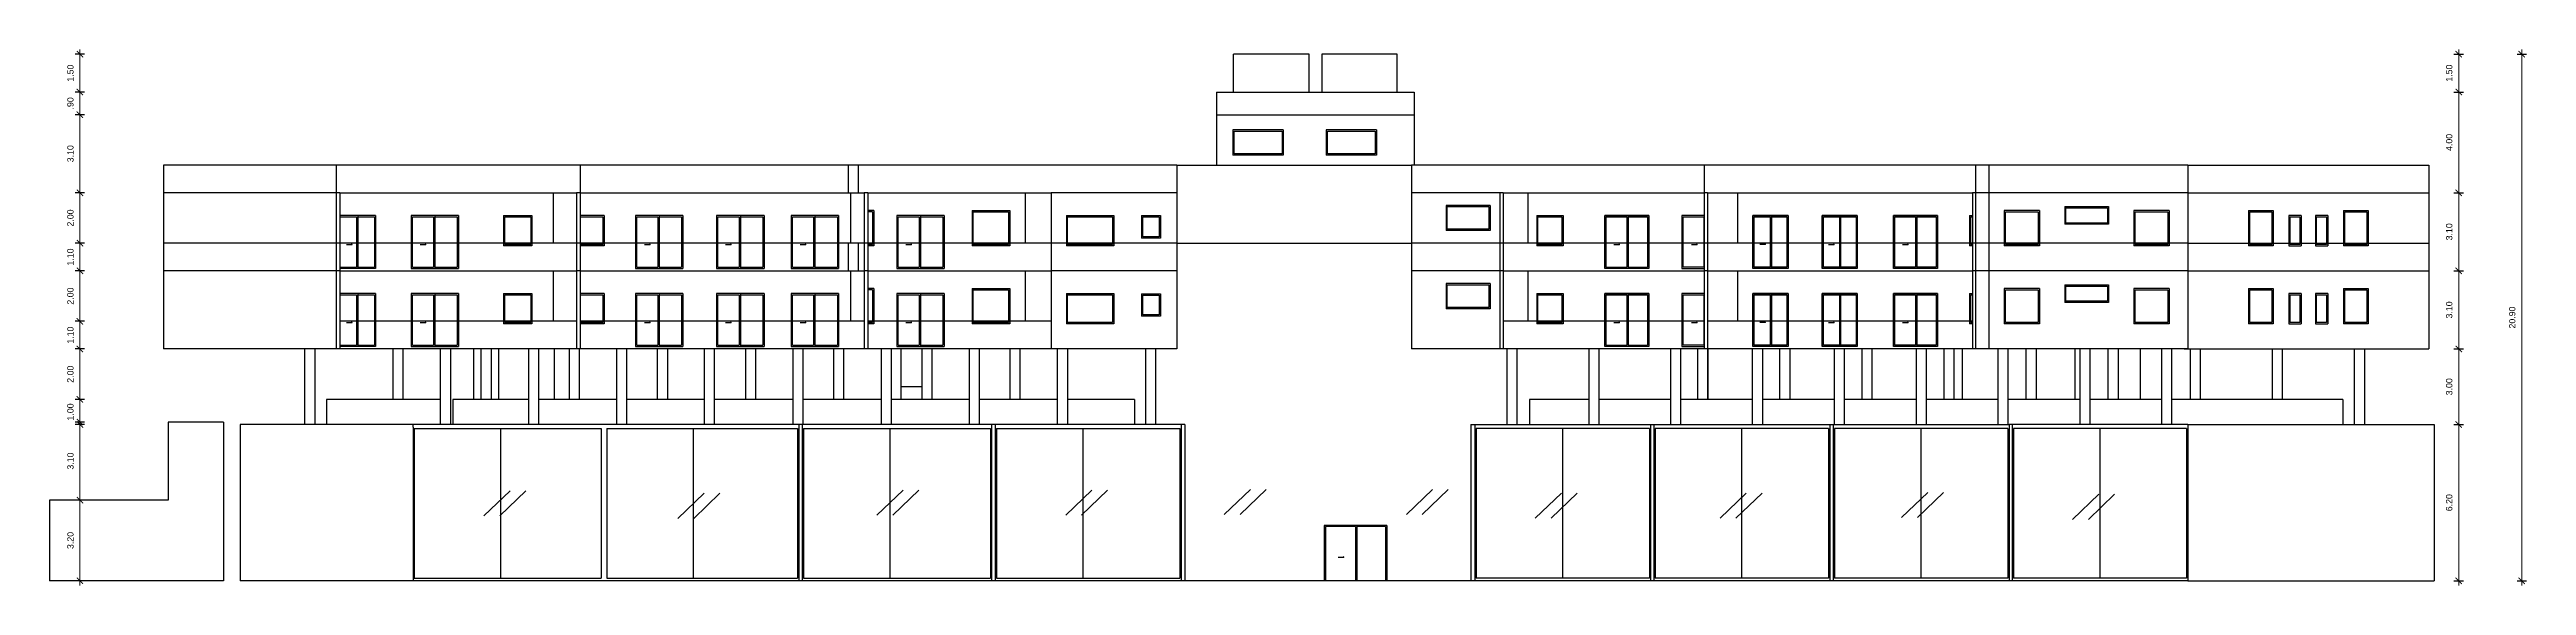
# Model space of a CAD drawing. Header units: millimetres. Extents: x -210 to 1173, y -437 to 320.
# Drawn here: x 970 to 1068.2, y -390 to -368.7 of the extents above; entities that cross this region are included whole.
import ezdxf

# ---------------------------------------------------------------- set-up
doc = ezdxf.new("R2010")
doc.units = ezdxf.units.MM
doc.header["$LTSCALE"] = 0.3
for name, color, linetype in [('COTAS', 1, 'Continuous'), ('VISTA', 2, 'Continuous'), ('VISTA LONGE', 1, 'Continuous'), ('VISTA PERTO', 3, 'Continuous')]:
    doc.layers.add(name, color=color, linetype=linetype)
doc.styles.add('COTAS', font='ARIAL.TTF')
doc.dimstyles.new('1_125', dxfattribs={"dimscale": 0.125, "dimtxt": 2, "dimasz": 2, "dimexe": 1.5, "dimexo": 6, "dimgap": 2, "dimtad": 1, "dimzin": 4, "dimdsep": 46, "dimtxsty": 'COTAS', "dimblk": 'ARCHTICK', "dimcen": 2.5, "dimdle": 1.5, "dimclrt": 2, "dimadec": 0, "dimazin": 0, "dimtfac": 1, "dimtix": 1, "dimtmove": 2, "dimatfit": 3, "dimldrblk": 'DOT', "dimfxl": 1.5, "dimfxlon": 1, "dimlwd": 5, "dimarcsym": 0})

msp = doc.modelspace()

# ---------------------------------------------------------------- blocks, each defined once
blk = doc.blocks.new('_ArchTick')
at = {"color": 0, "linetype": 'ByBlock', "const_width": 0.15}
blk.add_lwpolyline([(-0.5, -0.5), (0.5, 0.5)], dxfattribs=at)
blk = doc.blocks.new('*D64')
at = {"layer": 'COTAS', "color": 0, "lineweight": -2}
for p, q in [((971.353, -386.585), (970.978, -386.585)), ((971.353, -389.785), (970.978, -389.785))]:
    blk.add_line(p, q, dxfattribs=at)
at = {"layer": 'COTAS', "color": 0, "lineweight": 5}
blk.add_line((971.165, -389.973), (971.165, -386.398), dxfattribs=at)
at = {"layer": 'Defpoints', "color": 0}
for p in [(971.165, -386.585), (973.665, -386.585), (973.665, -389.785)]:
    blk.add_point(p, dxfattribs=at)
at = {"layer": 'COTAS', "color": 0, "lineweight": 5, "xscale": 0.25, "yscale": 0.25, "zscale": 0.25}
for p, rotation in [((971.165, -386.585), 90), ((971.165, -389.785), 270)]:
    blk.add_blockref('_ArchTick', p, dxfattribs=dict(at, rotation=rotation))
at = {"layer": 'COTAS', "color": 2, "insert": (970.788, -388.185), "char_height": 0.25, "attachment_point": 5, "rotation": 90, "style": 'COTAS'}
blk.add_mtext('3.20', dxfattribs=at)
blk = doc.blocks.new('_Dot')
at = {"color": 0, "linetype": 'ByBlock', "lineweight": -2}
blk.add_line((-0.5, 0), (-1, 0), dxfattribs=at)
at = {"color": 0, "linetype": 'ByBlock', "const_width": 0.5}
blk.add_lwpolyline([(-0.25, 0, 1), (0.25, 0, 1)], format="xyb", close=True, dxfattribs=at)
blk = doc.blocks.new('*D65')
at = {"layer": 'COTAS', "color": 0, "lineweight": -2}
for p, q in [((971.353, -383.485), (970.978, -383.485)), ((971.353, -386.585), (970.978, -386.585))]:
    blk.add_line(p, q, dxfattribs=at)
at = {"layer": 'COTAS', "color": 0, "lineweight": 5}
blk.add_line((971.165, -386.773), (971.165, -383.298), dxfattribs=at)
at = {"layer": 'Defpoints', "color": 0}
for p in [(971.165, -383.485), (978.365, -383.485), (978.365, -386.585)]:
    blk.add_point(p, dxfattribs=at)
at = {"layer": 'COTAS', "color": 0, "lineweight": 5, "xscale": 0.25, "yscale": 0.25, "zscale": 0.25}
for p, rotation in [((971.165, -383.485), 90), ((971.165, -386.585), 270)]:
    blk.add_blockref('_ArchTick', p, dxfattribs=dict(at, rotation=rotation))
at = {"layer": 'COTAS', "color": 2, "insert": (970.788, -385.035), "char_height": 0.25, "attachment_point": 5, "rotation": 90, "style": 'COTAS'}
blk.add_mtext('3.10', dxfattribs=at)
blk = doc.blocks.new('*D66')
at = {"layer": 'COTAS', "color": 0, "lineweight": -2}
for p, q in [((971.353, -382.585), (970.978, -382.585)), ((971.353, -383.585), (970.978, -383.585))]:
    blk.add_line(p, q, dxfattribs=at)
at = {"layer": 'COTAS', "color": 0, "lineweight": 5}
for p, q in [((971.165, -382.585), (971.165, -382.335)), ((971.165, -383.585), (971.165, -382.585)), ((971.165, -383.585), (971.165, -383.835))]:
    blk.add_line(p, q, dxfattribs=at)
at = {"layer": 'Defpoints', "color": 0}
for p in [(971.165, -382.585), (984.658, -382.585), (984.659, -383.585)]:
    blk.add_point(p, dxfattribs=at)
at = {"layer": 'COTAS', "color": 0, "lineweight": 5, "xscale": 0.25, "yscale": 0.25, "zscale": 0.25}
for p, rotation in [((971.165, -382.585), 270), ((971.165, -383.585), 90)]:
    blk.add_blockref('_ArchTick', p, dxfattribs=dict(at, rotation=rotation))
at = {"layer": 'COTAS', "color": 2, "insert": (970.788, -383.085), "char_height": 0.25, "attachment_point": 5, "rotation": 90, "style": 'COTAS'}
blk.add_mtext('1.00', dxfattribs=at)
blk = doc.blocks.new('*D67')
at = {"layer": 'COTAS', "color": 0, "lineweight": -2}
for p, q in [((971.353, -380.585), (970.978, -380.585)), ((971.353, -382.585), (970.978, -382.585))]:
    blk.add_line(p, q, dxfattribs=at)
at = {"layer": 'COTAS', "color": 0, "lineweight": 5}
blk.add_line((971.165, -382.773), (971.165, -380.398), dxfattribs=at)
at = {"layer": 'Defpoints', "color": 0}
for p in [(971.165, -380.585), (984.658, -380.585), (984.658, -382.585)]:
    blk.add_point(p, dxfattribs=at)
at = {"layer": 'COTAS', "color": 0, "lineweight": 5, "xscale": 0.25, "yscale": 0.25, "zscale": 0.25}
for p, rotation in [((971.165, -380.585), 90), ((971.165, -382.585), 270)]:
    blk.add_blockref('_ArchTick', p, dxfattribs=dict(at, rotation=rotation))
at = {"layer": 'COTAS', "color": 2, "insert": (970.788, -381.585), "char_height": 0.25, "attachment_point": 5, "rotation": 90, "style": 'COTAS'}
blk.add_mtext('2.00', dxfattribs=at)
blk = doc.blocks.new('*D68')
at = {"layer": 'COTAS', "color": 0, "lineweight": 5}
for p, q in [((971.165, -379.485), (971.165, -379.235)), ((971.165, -380.585), (971.165, -379.485)), ((971.165, -380.585), (971.165, -380.835))]:
    blk.add_line(p, q, dxfattribs=at)
at = {"layer": 'COTAS', "color": 0, "lineweight": -2}
for p, q in [((971.353, -379.485), (970.978, -379.485)), ((971.353, -380.585), (970.978, -380.585))]:
    blk.add_line(p, q, dxfattribs=at)
at = {"layer": 'Defpoints', "color": 0}
for p in [(971.165, -379.485), (985.181, -379.485), (985.181, -380.585)]:
    blk.add_point(p, dxfattribs=at)
at = {"layer": 'COTAS', "color": 0, "lineweight": 5, "xscale": 0.25, "yscale": 0.25, "zscale": 0.25}
for p, rotation in [((971.165, -379.485), 270), ((971.165, -380.585), 90)]:
    blk.add_blockref('_ArchTick', p, dxfattribs=dict(at, rotation=rotation))
at = {"layer": 'COTAS', "color": 2, "insert": (970.788, -380.035), "char_height": 0.25, "attachment_point": 5, "rotation": 90, "style": 'COTAS'}
blk.add_mtext('1.10', dxfattribs=at)
blk = doc.blocks.new('*D69')
at = {"layer": 'COTAS', "color": 0, "lineweight": 5}
blk.add_line((971.165, -379.673), (971.165, -377.298), dxfattribs=at)
at = {"layer": 'COTAS', "color": 0, "lineweight": -2}
for p, q in [((971.353, -377.485), (970.978, -377.485)), ((971.353, -379.485), (970.978, -379.485))]:
    blk.add_line(p, q, dxfattribs=at)
at = {"layer": 'Defpoints', "color": 0}
for p in [(971.165, -377.485), (985.181, -377.485), (985.181, -379.485)]:
    blk.add_point(p, dxfattribs=at)
at = {"layer": 'COTAS', "color": 0, "lineweight": 5, "xscale": 0.25, "yscale": 0.25, "zscale": 0.25}
for p, rotation in [((971.165, -377.485), 90), ((971.165, -379.485), 270)]:
    blk.add_blockref('_ArchTick', p, dxfattribs=dict(at, rotation=rotation))
at = {"layer": 'COTAS', "color": 2, "insert": (970.788, -378.485), "char_height": 0.25, "attachment_point": 5, "rotation": 90, "style": 'COTAS'}
blk.add_mtext('2.00', dxfattribs=at)
blk = doc.blocks.new('*D70')
at = {"layer": 'COTAS', "color": 0, "lineweight": 5}
for p, q in [((971.165, -376.385), (971.165, -376.135)), ((971.165, -377.485), (971.165, -376.385)), ((971.165, -377.485), (971.165, -377.735))]:
    blk.add_line(p, q, dxfattribs=at)
at = {"layer": 'COTAS', "color": 0, "lineweight": -2}
for p, q in [((971.353, -376.385), (970.978, -376.385)), ((971.353, -377.485), (970.978, -377.485))]:
    blk.add_line(p, q, dxfattribs=at)
at = {"layer": 'Defpoints', "color": 0}
for p in [(971.165, -376.385), (978.184, -376.385), (978.184, -377.485)]:
    blk.add_point(p, dxfattribs=at)
at = {"layer": 'COTAS', "color": 0, "lineweight": 5, "xscale": 0.25, "yscale": 0.25, "zscale": 0.25}
for p, rotation in [((971.165, -376.385), 270), ((971.165, -377.485), 90)]:
    blk.add_blockref('_ArchTick', p, dxfattribs=dict(at, rotation=rotation))
at = {"layer": 'COTAS', "color": 2, "insert": (970.788, -376.935), "char_height": 0.25, "attachment_point": 5, "rotation": 90, "style": 'COTAS'}
blk.add_mtext('1.10', dxfattribs=at)
blk = doc.blocks.new('*D71')
at = {"layer": 'COTAS', "color": 0, "lineweight": -2}
for p, q in [((971.353, -368.885), (970.978, -368.885)), ((971.353, -370.385), (970.978, -370.385))]:
    blk.add_line(p, q, dxfattribs=at)
at = {"layer": 'COTAS', "color": 0, "lineweight": 5}
blk.add_line((971.165, -370.573), (971.165, -368.698), dxfattribs=at)
at = {"layer": 'Defpoints', "color": 0}
for p in [(971.165, -368.885), (1020.638, -368.885), (1020.638, -370.385)]:
    blk.add_point(p, dxfattribs=at)
at = {"layer": 'COTAS', "color": 0, "lineweight": 5, "xscale": 0.25, "yscale": 0.25, "zscale": 0.25}
for p, rotation in [((971.165, -368.885), 90), ((971.165, -370.385), 270)]:
    blk.add_blockref('_ArchTick', p, dxfattribs=dict(at, rotation=rotation))
at = {"layer": 'COTAS', "color": 2, "insert": (970.788, -369.635), "char_height": 0.25, "attachment_point": 5, "rotation": 90, "style": 'COTAS'}
blk.add_mtext('1.50', dxfattribs=at)
blk = doc.blocks.new('*D72')
at = {"layer": 'COTAS', "color": 0, "lineweight": -2}
for p, q in [((1065.352, -383.585), (1065.727, -383.585)), ((1065.352, -389.785), (1065.727, -389.785))]:
    blk.add_line(p, q, dxfattribs=at)
at = {"layer": 'COTAS', "color": 0, "lineweight": 5}
blk.add_line((1065.539, -389.973), (1065.539, -383.398), dxfattribs=at)
at = {"layer": 'Defpoints', "color": 0}
for p in [(1063.039, -383.585), (1065.539, -383.585), (1063.039, -389.785)]:
    blk.add_point(p, dxfattribs=at)
at = {"layer": 'COTAS', "color": 0, "lineweight": 5, "xscale": 0.25, "yscale": 0.25, "zscale": 0.25}
for p, rotation in [((1065.539, -383.585), 90), ((1065.539, -389.785), 270)]:
    blk.add_blockref('_ArchTick', p, dxfattribs=dict(at, rotation=rotation))
at = {"layer": 'COTAS', "color": 2, "insert": (1065.162, -386.685), "char_height": 0.25, "attachment_point": 5, "rotation": 90, "style": 'COTAS'}
blk.add_mtext('6.20', dxfattribs=at)
blk = doc.blocks.new('*D73')
at = {"layer": 'COTAS', "color": 0, "lineweight": -2}
for p, q in [((1065.352, -380.585), (1065.727, -380.585)), ((1065.352, -383.585), (1065.727, -383.585))]:
    blk.add_line(p, q, dxfattribs=at)
at = {"layer": 'COTAS', "color": 0, "lineweight": 5}
blk.add_line((1065.539, -383.773), (1065.539, -380.398), dxfattribs=at)
at = {"layer": 'Defpoints', "color": 0}
for p in [(1062.819, -380.585), (1065.539, -380.585), (1063.039, -383.585)]:
    blk.add_point(p, dxfattribs=at)
at = {"layer": 'COTAS', "color": 0, "lineweight": 5, "xscale": 0.25, "yscale": 0.25, "zscale": 0.25}
for p, rotation in [((1065.539, -380.585), 90), ((1065.539, -383.585), 270)]:
    blk.add_blockref('_ArchTick', p, dxfattribs=dict(at, rotation=rotation))
at = {"layer": 'COTAS', "color": 2, "insert": (1065.162, -382.085), "char_height": 0.25, "attachment_point": 5, "rotation": 90, "style": 'COTAS'}
blk.add_mtext('3.00', dxfattribs=at)
blk = doc.blocks.new('*D74')
at = {"layer": 'COTAS', "color": 0, "lineweight": 5}
blk.add_line((1065.539, -380.773), (1065.539, -377.298), dxfattribs=at)
at = {"layer": 'COTAS', "color": 0, "lineweight": -2}
for p, q in [((1065.352, -377.485), (1065.727, -377.485)), ((1065.352, -380.585), (1065.727, -380.585))]:
    blk.add_line(p, q, dxfattribs=at)
at = {"layer": 'Defpoints', "color": 0}
for p in [(1062.819, -377.485), (1065.539, -377.485), (1062.819, -380.585)]:
    blk.add_point(p, dxfattribs=at)
at = {"layer": 'COTAS', "color": 0, "lineweight": 5, "xscale": 0.25, "yscale": 0.25, "zscale": 0.25}
for p, rotation in [((1065.539, -377.485), 90), ((1065.539, -380.585), 270)]:
    blk.add_blockref('_ArchTick', p, dxfattribs=dict(at, rotation=rotation))
at = {"layer": 'COTAS', "color": 2, "insert": (1065.162, -379.035), "char_height": 0.25, "attachment_point": 5, "rotation": 90, "style": 'COTAS'}
blk.add_mtext('3.10', dxfattribs=at)
blk = doc.blocks.new('*D75')
at = {"layer": 'COTAS', "color": 0, "lineweight": -2}
for p, q in [((1067.852, -368.885), (1068.227, -368.885)), ((1067.852, -389.785), (1068.227, -389.785))]:
    blk.add_line(p, q, dxfattribs=at)
at = {"layer": 'COTAS', "color": 0, "lineweight": 5}
blk.add_line((1068.039, -389.973), (1068.039, -368.698), dxfattribs=at)
at = {"layer": 'Defpoints', "color": 0}
for p in [(1018.331, -368.885), (1068.039, -368.885), (1018.331, -389.785)]:
    blk.add_point(p, dxfattribs=at)
at = {"layer": 'COTAS', "color": 0, "lineweight": 5, "xscale": 0.25, "yscale": 0.25, "zscale": 0.25}
for p, rotation in [((1068.039, -368.885), 90), ((1068.039, -389.785), 270)]:
    blk.add_blockref('_ArchTick', p, dxfattribs=dict(at, rotation=rotation))
at = {"layer": 'COTAS', "color": 2, "insert": (1067.662, -379.335), "char_height": 0.25, "attachment_point": 5, "rotation": 90, "style": 'COTAS'}
blk.add_mtext('20.90', dxfattribs=at)
blk = doc.blocks.new('*D76')
at = {"layer": 'COTAS', "color": 0, "lineweight": 5}
for p, q in [((971.165, -376.385), (971.165, -376.135)), ((971.165, -377.485), (971.165, -376.385)), ((971.165, -377.485), (971.165, -377.735))]:
    blk.add_line(p, q, dxfattribs=at)
at = {"layer": 'COTAS', "color": 0, "lineweight": -2}
for p, q in [((971.353, -376.385), (970.978, -376.385)), ((971.353, -377.485), (970.978, -377.485))]:
    blk.add_line(p, q, dxfattribs=at)
at = {"layer": 'Defpoints', "color": 0}
for p in [(971.165, -376.385), (985.181, -376.385), (985.181, -377.485)]:
    blk.add_point(p, dxfattribs=at)
at = {"layer": 'COTAS', "color": 0, "lineweight": 5, "xscale": 0.25, "yscale": 0.25, "zscale": 0.25}
for p, rotation in [((971.165, -376.385), 270), ((971.165, -377.485), 90)]:
    blk.add_blockref('_ArchTick', p, dxfattribs=dict(at, rotation=rotation))
at = {"layer": 'COTAS', "color": 2, "insert": (970.788, -376.935), "char_height": 0.25, "attachment_point": 5, "rotation": 90, "style": 'COTAS'}
blk.add_mtext('1.10', dxfattribs=at)
blk = doc.blocks.new('*D77')
at = {"layer": 'COTAS', "color": 0, "lineweight": -2}
for p, q in [((971.353, -374.385), (970.978, -374.385)), ((971.353, -376.385), (970.978, -376.385))]:
    blk.add_line(p, q, dxfattribs=at)
at = {"layer": 'COTAS', "color": 0, "lineweight": 5}
blk.add_line((971.165, -376.573), (971.165, -374.198), dxfattribs=at)
at = {"layer": 'Defpoints', "color": 0}
for p in [(971.165, -374.385), (985.181, -374.385), (985.181, -376.385)]:
    blk.add_point(p, dxfattribs=at)
at = {"layer": 'COTAS', "color": 0, "lineweight": 5, "xscale": 0.25, "yscale": 0.25, "zscale": 0.25}
for p, rotation in [((971.165, -374.385), 90), ((971.165, -376.385), 270)]:
    blk.add_blockref('_ArchTick', p, dxfattribs=dict(at, rotation=rotation))
at = {"layer": 'COTAS', "color": 2, "insert": (970.788, -375.385), "char_height": 0.25, "attachment_point": 5, "rotation": 90, "style": 'COTAS'}
blk.add_mtext('2.00', dxfattribs=at)
blk = doc.blocks.new('*D78')
at = {"layer": 'COTAS', "color": 0, "lineweight": -2}
for p, q in [((1065.352, -374.385), (1065.727, -374.385)), ((1065.352, -377.485), (1065.727, -377.485))]:
    blk.add_line(p, q, dxfattribs=at)
at = {"layer": 'COTAS', "color": 0, "lineweight": 5}
blk.add_line((1065.539, -377.673), (1065.539, -374.198), dxfattribs=at)
at = {"layer": 'Defpoints', "color": 0}
for p in [(1062.819, -374.385), (1065.539, -374.385), (1062.819, -377.485)]:
    blk.add_point(p, dxfattribs=at)
at = {"layer": 'COTAS', "color": 0, "lineweight": 5, "xscale": 0.25, "yscale": 0.25, "zscale": 0.25}
for p, rotation in [((1065.539, -374.385), 90), ((1065.539, -377.485), 270)]:
    blk.add_blockref('_ArchTick', p, dxfattribs=dict(at, rotation=rotation))
at = {"layer": 'COTAS', "color": 2, "insert": (1065.162, -375.935), "char_height": 0.25, "attachment_point": 5, "rotation": 90, "style": 'COTAS'}
blk.add_mtext('3.10', dxfattribs=at)
blk = doc.blocks.new('*D79')
at = {"layer": 'COTAS', "color": 0, "lineweight": -2}
for p, q in [((1065.352, -370.385), (1065.727, -370.385)), ((1065.352, -374.385), (1065.727, -374.385))]:
    blk.add_line(p, q, dxfattribs=at)
at = {"layer": 'COTAS', "color": 0, "lineweight": 5}
blk.add_line((1065.539, -374.573), (1065.539, -370.198), dxfattribs=at)
at = {"layer": 'Defpoints', "color": 0}
for p in [(1018.651, -370.385), (1065.539, -370.385), (1018.651, -374.385)]:
    blk.add_point(p, dxfattribs=at)
at = {"layer": 'COTAS', "color": 0, "lineweight": 5, "xscale": 0.25, "yscale": 0.25, "zscale": 0.25}
for p, rotation in [((1065.539, -370.385), 90), ((1065.539, -374.385), 270)]:
    blk.add_blockref('_ArchTick', p, dxfattribs=dict(at, rotation=rotation))
at = {"layer": 'COTAS', "color": 2, "insert": (1065.162, -372.385), "char_height": 0.25, "attachment_point": 5, "rotation": 90, "style": 'COTAS'}
blk.add_mtext('4.00', dxfattribs=at)
blk = doc.blocks.new('*D80')
at = {"layer": 'COTAS', "color": 0, "lineweight": -2}
for p, q in [((1065.352, -368.885), (1065.727, -368.885)), ((1065.352, -370.385), (1065.727, -370.385))]:
    blk.add_line(p, q, dxfattribs=at)
at = {"layer": 'COTAS', "color": 0, "lineweight": 5}
blk.add_line((1065.539, -370.573), (1065.539, -368.698), dxfattribs=at)
at = {"layer": 'Defpoints', "color": 0}
for p in [(1021.899, -368.885), (1065.539, -368.885), (1021.899, -370.385)]:
    blk.add_point(p, dxfattribs=at)
at = {"layer": 'COTAS', "color": 0, "lineweight": 5, "xscale": 0.25, "yscale": 0.25, "zscale": 0.25}
for p, rotation in [((1065.539, -368.885), 90), ((1065.539, -370.385), 270)]:
    blk.add_blockref('_ArchTick', p, dxfattribs=dict(at, rotation=rotation))
at = {"layer": 'COTAS', "color": 2, "insert": (1065.162, -369.635), "char_height": 0.25, "attachment_point": 5, "rotation": 90, "style": 'COTAS'}
blk.add_mtext('1.50', dxfattribs=at)
blk = doc.blocks.new('*D107')
at = {"layer": 'COTAS', "color": 0, "lineweight": -2}
for p, q in [((971.353, -371.285), (970.978, -371.285)), ((971.353, -374.385), (970.978, -374.385))]:
    blk.add_line(p, q, dxfattribs=at)
at = {"layer": 'COTAS', "color": 0, "lineweight": 5}
blk.add_line((971.165, -374.573), (971.165, -371.098), dxfattribs=at)
at = {"layer": 'Defpoints', "color": 0}
for p in [(971.165, -371.285), (1023.887, -371.285), (1023.887, -374.385)]:
    blk.add_point(p, dxfattribs=at)
at = {"layer": 'COTAS', "color": 0, "lineweight": 5, "xscale": 0.25, "yscale": 0.25, "zscale": 0.25}
for p, rotation in [((971.165, -371.285), 90), ((971.165, -374.385), 270)]:
    blk.add_blockref('_ArchTick', p, dxfattribs=dict(at, rotation=rotation))
at = {"layer": 'COTAS', "color": 2, "insert": (970.788, -372.835), "char_height": 0.25, "attachment_point": 5, "rotation": 90, "style": 'COTAS'}
blk.add_mtext('3.10', dxfattribs=at)
blk = doc.blocks.new('*D108')
at = {"layer": 'COTAS', "color": 0, "lineweight": -2}
for p, q in [((971.353, -370.385), (970.978, -370.385)), ((971.353, -371.285), (970.978, -371.285))]:
    blk.add_line(p, q, dxfattribs=at)
at = {"layer": 'COTAS', "color": 0, "lineweight": 5}
for p, q in [((971.165, -370.385), (971.165, -370.135)), ((971.165, -371.285), (971.165, -370.385)), ((971.165, -371.285), (971.165, -371.535))]:
    blk.add_line(p, q, dxfattribs=at)
at = {"layer": 'Defpoints', "color": 0}
for p in [(971.165, -370.385), (1023.887, -370.385), (1023.887, -371.285)]:
    blk.add_point(p, dxfattribs=at)
at = {"layer": 'COTAS', "color": 0, "lineweight": 5, "xscale": 0.25, "yscale": 0.25, "zscale": 0.25}
for p, rotation in [((971.165, -370.385), 270), ((971.165, -371.285), 90)]:
    blk.add_blockref('_ArchTick', p, dxfattribs=dict(at, rotation=rotation))
at = {"layer": 'COTAS', "color": 2, "insert": (970.788, -370.835), "char_height": 0.25, "attachment_point": 5, "rotation": 90, "style": 'COTAS'}
blk.add_mtext('.90', dxfattribs=at)

# ---------------------------------------------------------------- dimensions: what is measured, and where the dimension line sits
at = {"layer": 'COTAS'}
for base, p1, p2, picture, middle in [((971.165, -368.885), (1020.638, -370.385), (1020.638, -368.885), '*D71', (970.788, -369.635)), ((1068.039, -368.885), (1018.331, -389.785), (1018.331, -368.885), '*D75', (1067.662, -379.335)), ((1065.539, -368.885), (1021.899, -370.385), (1021.899, -368.885), '*D80', (1065.162, -369.635)), ((971.165, -370.385), (1023.887, -371.285), (1023.887, -370.385), '*D108', (970.788, -370.835)), ((1065.539, -370.385), (1018.651, -374.385), (1018.651, -370.385), '*D79', (1065.162, -372.385)), ((971.165, -371.285), (1023.887, -374.385), (1023.887, -371.285), '*D107', (970.788, -372.835)), ((971.165, -374.385), (985.181, -376.385), (985.181, -374.385), '*D77', (970.788, -375.385)), ((1065.539, -374.385), (1062.819, -377.485), (1062.819, -374.385), '*D78', (1065.162, -375.935)), ((971.165, -376.385), (978.184, -377.485), (978.184, -376.385), '*D70', (970.788, -376.935)), ((971.165, -376.385), (985.181, -377.485), (985.181, -376.385), '*D76', (970.788, -376.935)), ((971.165, -377.485), (985.181, -379.485), (985.181, -377.485), '*D69', (970.788, -378.485)), ((1065.539, -377.485), (1062.819, -380.585), (1062.819, -377.485), '*D74', (1065.162, -379.035)), ((971.165, -379.485), (985.181, -380.585), (985.181, -379.485), '*D68', (970.788, -380.035)), ((971.165, -380.585), (984.658, -382.585), (984.658, -380.585), '*D67', (970.788, -381.585)), ((1065.539, -380.585), (1063.039, -383.585), (1062.819, -380.585), '*D73', (1065.162, -382.085)), ((971.165, -382.585), (984.659, -383.585), (984.658, -382.585), '*D66', (970.788, -383.085)), ((971.165, -383.485), (978.365, -386.585), (978.365, -383.485), '*D65', (970.788, -385.035)), ((1065.539, -383.585), (1063.039, -389.785), (1063.039, -383.585), '*D72', (1065.162, -386.685)), ((971.165, -386.585), (973.665, -389.785), (973.665, -386.585), '*D64', (970.788, -388.185))]:
    dim = msp.add_linear_dim(base=base, p1=p1, p2=p2, angle=90, dimstyle='1_125', dxfattribs=at)
    dim.commit()
    dim.dimension.update_dxf_attribs({"geometry": picture, "text_midpoint": middle})

# ---------------------------------------------------------------- linework, layer by layer
at = {"layer": 'COTAS'}
for p, q in [((981.746, -376.431), (981.97, -376.431)), ((981.97, -376.431), (981.947, -376.412)), ((981.97, -376.431), (981.947, -376.45)), ((984.661, -376.431), (984.885, -376.431)), ((984.885, -376.431), (984.862, -376.412)), ((984.885, -376.431), (984.862, -376.45)), ((993.563, -376.431), (993.787, -376.431)), ((993.787, -376.431), (993.764, -376.412)), ((993.787, -376.431), (993.764, -376.45)), ((996.781, -376.431), (997.004, -376.431)), ((997.004, -376.431), (996.982, -376.412)), ((997.004, -376.431), (996.982, -376.45)), ((999.74, -376.431), (999.963, -376.431)), ((999.963, -376.431), (999.941, -376.412)), ((999.963, -376.431), (999.941, -376.45)), ((1003.929, -376.431), (1004.152, -376.431)), ((1004.152, -376.431), (1004.13, -376.412)), ((1004.152, -376.431), (1004.13, -376.45)), ((1032.019, -376.431), (1032.242, -376.431)), ((1032.242, -376.431), (1032.22, -376.412)), ((1032.242, -376.431), (1032.22, -376.45)), ((1035.101, -376.431), (1035.324, -376.431)), ((1035.324, -376.431), (1035.302, -376.412)), ((1035.324, -376.431), (1035.302, -376.45)), ((1037.808, -376.421), (1038.031, -376.421)), ((1038.031, -376.421), (1038.009, -376.402)), ((1038.031, -376.421), (1038.009, -376.44)), ((1040.537, -376.431), (1040.76, -376.431)), ((1040.76, -376.431), (1040.738, -376.412)), ((1040.76, -376.431), (1040.738, -376.45)), ((1043.474, -376.431), (1043.697, -376.431)), ((1043.697, -376.431), (1043.675, -376.412)), ((1043.697, -376.431), (1043.675, -376.45)), ((981.746, -379.531), (981.97, -379.531)), ((981.97, -379.531), (981.947, -379.512)), ((981.97, -379.531), (981.947, -379.55)), ((984.661, -379.531), (984.885, -379.531)), ((984.885, -379.531), (984.862, -379.512)), ((984.885, -379.531), (984.862, -379.55)), ((993.563, -379.531), (993.787, -379.531)), ((993.787, -379.531), (993.764, -379.512)), ((993.787, -379.531), (993.764, -379.55)), ((996.781, -379.531), (997.004, -379.531)), ((997.004, -379.531), (996.982, -379.512)), ((997.004, -379.531), (996.982, -379.55)), ((999.74, -379.531), (999.963, -379.531)), ((999.963, -379.531), (999.941, -379.512)), ((999.963, -379.531), (999.941, -379.55)), ((1003.929, -379.531), (1004.152, -379.531)), ((1004.152, -379.531), (1004.13, -379.512)), ((1004.152, -379.531), (1004.13, -379.55)), ((1032.019, -379.531), (1032.242, -379.531)), ((1032.242, -379.531), (1032.22, -379.512)), ((1032.242, -379.531), (1032.22, -379.55)), ((1035.101, -379.531), (1035.324, -379.531)), ((1035.324, -379.531), (1035.302, -379.512)), ((1035.324, -379.531), (1035.302, -379.55)), ((1037.808, -379.521), (1038.031, -379.521)), ((1038.031, -379.521), (1038.009, -379.502)), ((1038.031, -379.521), (1038.009, -379.54)), ((1040.537, -379.531), (1040.76, -379.531)), ((1040.76, -379.531), (1040.738, -379.512)), ((1040.76, -379.531), (1040.738, -379.55)), ((1043.474, -379.531), (1043.697, -379.531)), ((1043.697, -379.531), (1043.675, -379.512)), ((1043.697, -379.531), (1043.675, -379.55)), ((1021.081, -388.843), (1021.305, -388.843)), ((1021.305, -388.843), (1021.282, -388.824)), ((1021.305, -388.843), (1021.282, -388.862))]:
    msp.add_line(p, q, dxfattribs=at)
at = {"layer": 'VISTA'}
for p, q in [((1016.932, -370.385), (1016.932, -368.885)), ((1019.932, -368.885), (1016.932, -368.885)), ((1019.932, -370.385), (1019.932, -368.885)), ((1023.43, -368.885), (1020.43, -368.885)), ((1020.43, -368.885), (1020.43, -370.385)), ((1023.43, -370.385), (1023.43, -368.885)), ((1016.257, -370.385), (1016.257, -373.285)), ((1016.257, -370.385), (1024.105, -370.385)), ((1024.105, -370.385), (1024.105, -373.285)), ((1016.257, -371.285), (1024.105, -371.285)), ((1016.907, -371.885), (1016.907, -372.885)), ((1018.907, -371.885), (1016.907, -371.885)), ((1018.907, -371.885), (1018.907, -372.885)), ((1020.607, -371.885), (1020.607, -372.885)), ((1022.607, -371.885), (1020.607, -371.885)), ((1022.607, -371.885), (1022.607, -372.885)), ((981.334, -373.285), (974.478, -373.285)), ((1014.678, -373.285), (1023.99, -373.285)), ((1018.907, -372.885), (1016.907, -372.885)), ((1022.607, -372.885), (1020.607, -372.885)), ((1054.787, -373.285), (1064.35, -373.285)), ((981.334, -374.385), (974.478, -374.385)), ((981.475, -374.385), (990.869, -374.385)), ((989.943, -374.385), (989.943, -376.385)), ((991.01, -374.385), (1002.283, -374.385)), ((1001.734, -374.385), (1001.734, -376.385)), ((1002.424, -374.385), (1009.699, -374.385)), ((1008.671, -374.385), (1008.671, -376.385)), ((1027.501, -374.385), (1027.501, -377.485)), ((1027.633, -374.385), (1035.601, -374.385)), ((1028.613, -374.385), (1028.613, -376.385)), ((1035.732, -374.385), (1046.244, -374.385)), ((1036.926, -374.385), (1036.926, -376.385)), ((1054.787, -374.385), (1064.35, -374.385)), ((1054.787, -374.385), (1054.787, -377.485)), ((982.898, -375.285), (981.475, -375.285)), ((981.475, -375.335), (982.136, -375.335)), ((982.136, -375.335), (982.136, -377.335)), ((982.186, -375.285), (982.186, -377.385)), ((982.186, -375.335), (982.848, -375.335)), ((982.848, -375.335), (982.848, -377.335)), ((982.898, -375.285), (982.898, -377.385)), ((984.307, -375.285), (984.307, -377.385)), ((986.186, -375.285), (984.307, -375.285)), ((984.357, -375.335), (985.196, -375.335)), ((984.357, -377.335), (984.357, -375.335)), ((985.196, -375.335), (985.196, -377.335)), ((985.246, -375.285), (985.246, -377.385)), ((985.246, -375.335), (986.136, -375.335)), ((986.136, -375.335), (986.136, -377.335)), ((986.186, -375.285), (986.186, -377.385)), ((987.971, -375.285), (987.971, -376.485)), ((987.971, -375.285), (989.098, -375.285)), ((988.022, -375.335), (989.048, -375.335)), ((988.022, -376.435), (988.022, -375.335)), ((989.048, -375.335), (989.048, -376.435)), ((989.098, -375.285), (989.098, -376.485)), ((991.964, -375.285), (991.01, -375.285)), ((991.01, -375.335), (991.914, -375.335)), ((991.914, -375.335), (991.914, -376.435)), ((991.964, -375.285), (991.964, -376.485)), ((993.209, -375.285), (993.209, -377.385)), ((995.088, -375.285), (993.209, -375.285)), ((993.259, -375.335), (994.098, -375.335)), ((993.259, -377.335), (993.259, -375.335)), ((994.098, -375.335), (994.098, -377.335)), ((994.148, -375.285), (994.148, -377.385)), ((994.148, -375.335), (995.038, -375.335)), ((995.038, -375.335), (995.038, -377.335)), ((995.088, -375.285), (995.088, -377.385)), ((996.426, -375.285), (996.426, -377.385)), ((998.305, -375.285), (996.426, -375.285)), ((996.476, -375.335), (997.316, -375.335)), ((996.476, -377.335), (996.476, -375.335)), ((997.316, -375.335), (997.316, -377.335)), ((997.366, -375.285), (997.366, -377.385)), ((997.366, -375.335), (998.255, -375.335)), ((998.255, -375.335), (998.255, -377.335)), ((998.305, -375.285), (998.305, -377.385)), ((999.385, -375.285), (999.385, -377.385)), ((1001.264, -375.285), (999.385, -375.285)), ((999.435, -375.335), (1000.275, -375.335)), ((999.435, -377.335), (999.435, -375.335)), ((1000.275, -375.335), (1000.275, -377.335)), ((1000.325, -375.285), (1000.325, -377.385)), ((1000.325, -375.335), (1001.214, -375.335)), ((1001.214, -375.335), (1001.214, -377.335)), ((1001.264, -375.285), (1001.264, -377.385)), ((1002.66, -375.085), (1002.424, -375.085)), ((1002.61, -375.135), (1002.424, -375.135)), ((1002.61, -375.135), (1002.61, -376.435)), ((1002.66, -375.085), (1002.66, -376.485)), ((1003.574, -375.285), (1003.574, -377.385)), ((1005.453, -375.285), (1003.574, -375.285)), ((1003.624, -375.335), (1004.464, -375.335)), ((1003.624, -377.335), (1003.624, -375.335)), ((1004.464, -375.335), (1004.464, -377.335)), ((1004.514, -375.285), (1004.514, -377.385)), ((1004.514, -375.335), (1005.403, -375.335)), ((1005.403, -375.335), (1005.403, -377.335)), ((1005.453, -375.285), (1005.453, -377.385)), ((1006.557, -375.085), (1006.557, -376.485)), ((1006.557, -375.085), (1008.06, -375.085)), ((1008.06, -375.085), (1008.06, -376.485)), ((1028.961, -375.285), (1028.961, -376.485)), ((1028.961, -375.285), (1030.008, -375.285)), ((1030.008, -375.285), (1030.008, -376.485)), ((1031.664, -375.285), (1031.664, -377.385)), ((1033.409, -375.285), (1031.664, -375.285)), ((1031.714, -375.335), (1032.536, -375.335)), ((1031.714, -377.335), (1031.714, -375.335)), ((1032.536, -375.335), (1032.536, -377.335)), ((1032.586, -375.285), (1032.586, -377.385)), ((1032.586, -375.335), (1033.359, -375.335)), ((1033.359, -375.335), (1033.359, -377.335)), ((1033.409, -375.285), (1033.409, -377.385)), ((1034.717, -375.285), (1034.717, -377.385)), ((1035.601, -375.285), (1034.717, -375.285)), ((1034.767, -375.335), (1035.589, -375.335)), ((1034.767, -377.335), (1034.767, -375.335)), ((1035.589, -375.335), (1035.589, -377.335)), ((1037.537, -375.285), (1037.537, -377.385)), ((1038.932, -375.285), (1037.537, -375.285)), ((1037.587, -375.335), (1038.234, -375.335)), ((1037.587, -377.335), (1037.587, -375.335)), ((1038.234, -377.335), (1038.234, -375.335)), ((1038.284, -377.385), (1038.284, -375.285)), ((1038.284, -375.335), (1038.882, -375.335)), ((1038.882, -375.335), (1038.882, -377.335)), ((1038.932, -375.285), (1038.932, -377.385)), ((1040.284, -375.285), (1040.284, -377.385)), ((1041.679, -375.285), (1040.284, -375.285)), ((1040.334, -375.335), (1040.982, -375.335)), ((1040.334, -377.335), (1040.334, -375.335)), ((1040.982, -377.335), (1040.982, -375.335)), ((1041.032, -377.385), (1041.032, -375.285)), ((1041.032, -375.335), (1041.629, -375.335)), ((1041.629, -375.335), (1041.629, -377.335)), ((1041.679, -375.285), (1041.679, -377.385)), ((1043.12, -375.285), (1043.12, -377.385)), ((1044.864, -375.285), (1043.12, -375.285)), ((1043.17, -375.335), (1043.992, -375.335)), ((1043.17, -377.335), (1043.17, -375.335)), ((1043.992, -375.335), (1043.992, -377.335)), ((1044.042, -375.285), (1044.042, -377.385)), ((1044.042, -375.335), (1044.814, -375.335)), ((1044.814, -375.335), (1044.814, -377.335)), ((1044.864, -375.285), (1044.864, -377.385)), ((1046.129, -375.285), (1046.129, -376.485)), ((1046.129, -375.285), (1046.244, -375.285)), ((1046.179, -375.335), (1046.244, -375.335)), ((1046.179, -376.435), (1046.179, -375.335)), ((1057.197, -375.085), (1057.197, -376.485)), ((1057.197, -375.085), (1058.174, -375.085)), ((1058.174, -375.085), (1058.174, -376.485)), ((1058.798, -375.285), (1058.798, -376.485)), ((1059.287, -375.285), (1058.798, -375.285)), ((1059.287, -375.285), (1059.287, -376.485)), ((1059.853, -375.285), (1059.853, -376.485)), ((1060.343, -375.285), (1059.853, -375.285)), ((1060.343, -375.285), (1060.343, -376.485)), ((1060.968, -375.085), (1060.968, -376.485)), ((1060.968, -375.085), (1061.945, -375.085)), ((1061.945, -375.085), (1061.945, -376.485)), ((981.334, -376.385), (974.478, -376.385)), ((981.475, -377.335), (982.136, -377.335)), ((982.186, -377.335), (982.848, -377.335)), ((984.357, -377.335), (985.196, -377.335)), ((985.246, -377.335), (986.136, -377.335)), ((989.098, -376.485), (987.971, -376.485)), ((989.048, -376.435), (988.022, -376.435)), ((991.914, -376.435), (991.01, -376.435)), ((991.964, -376.485), (991.01, -376.485)), ((993.259, -377.335), (994.098, -377.335)), ((994.148, -377.335), (995.038, -377.335)), ((996.476, -377.335), (997.316, -377.335)), ((997.366, -377.335), (998.255, -377.335)), ((999.435, -377.335), (1000.275, -377.335)), ((1000.325, -377.335), (1001.214, -377.335)), ((1002.61, -376.435), (1002.424, -376.435)), ((1002.66, -376.485), (1002.424, -376.485)), ((1003.624, -377.335), (1004.464, -377.335)), ((1004.514, -377.335), (1005.403, -377.335)), ((1008.06, -376.485), (1006.557, -376.485)), ((1014.678, -376.385), (1023.99, -376.385)), ((1030.008, -376.485), (1028.961, -376.485)), ((1031.714, -377.335), (1032.536, -377.335)), ((1032.586, -377.335), (1033.359, -377.335)), ((1035.589, -377.335), (1034.767, -377.335)), ((1038.234, -377.335), (1037.587, -377.335)), ((1038.882, -377.335), (1038.284, -377.335)), ((1040.982, -377.335), (1040.334, -377.335)), ((1041.629, -377.335), (1041.032, -377.335)), ((1043.992, -377.335), (1043.17, -377.335)), ((1044.814, -377.335), (1044.042, -377.335)), ((1046.244, -376.485), (1046.129, -376.485)), ((1046.244, -376.435), (1046.179, -376.435)), ((1054.787, -376.385), (1064.35, -376.385)), ((1058.174, -376.485), (1057.197, -376.485)), ((1058.798, -376.485), (1059.287, -376.485)), ((1059.853, -376.485), (1060.343, -376.485)), ((1061.945, -376.485), (1060.968, -376.485)), ((981.334, -377.485), (974.478, -377.485)), ((982.898, -377.385), (981.475, -377.385)), ((981.475, -377.485), (990.869, -377.485)), ((984.307, -377.385), (986.186, -377.385)), ((989.943, -377.485), (989.943, -379.485)), ((991.01, -377.485), (1002.283, -377.485)), ((993.209, -377.385), (995.088, -377.385)), ((996.426, -377.385), (998.305, -377.385)), ((999.385, -377.385), (1001.264, -377.385)), ((1001.734, -377.485), (1001.734, -379.485)), ((1002.424, -377.485), (1009.699, -377.485)), ((1002.66, -378.185), (1002.424, -378.185)), ((1002.61, -378.235), (1002.424, -378.235)), ((1002.61, -378.235), (1002.61, -379.535)), ((1002.66, -378.185), (1002.66, -379.585)), ((1003.574, -377.385), (1005.453, -377.385)), ((1006.557, -378.185), (1006.557, -379.585)), ((1006.557, -378.185), (1008.06, -378.185)), ((1008.06, -378.185), (1008.06, -379.585)), ((1008.671, -377.485), (1008.671, -379.485)), ((1027.501, -377.485), (1027.501, -380.585)), ((1027.633, -377.485), (1035.601, -377.485)), ((1028.613, -377.485), (1028.613, -379.485)), ((1034.717, -377.385), (1035.601, -377.385)), ((1035.732, -377.485), (1046.244, -377.485)), ((1036.926, -377.485), (1036.926, -379.485)), ((1054.787, -377.485), (1064.35, -377.485)), ((1054.787, -377.485), (1054.787, -380.585)), ((1057.197, -378.185), (1057.197, -379.585)), ((1057.197, -378.185), (1058.174, -378.185)), ((1058.174, -378.185), (1058.174, -379.585)), ((1060.968, -378.185), (1060.968, -379.585)), ((1060.968, -378.185), (1061.945, -378.185)), ((1061.945, -378.185), (1061.945, -379.585)), ((982.898, -378.385), (981.475, -378.385)), ((981.475, -378.435), (982.136, -378.435)), ((982.136, -378.435), (982.136, -380.435)), ((982.186, -378.385), (982.186, -380.485)), ((982.186, -378.435), (982.848, -378.435)), ((982.848, -378.435), (982.848, -380.435)), ((982.898, -378.385), (982.898, -380.485)), ((984.307, -378.385), (984.307, -380.485)), ((986.186, -378.385), (984.307, -378.385)), ((984.357, -378.435), (985.196, -378.435)), ((984.357, -380.435), (984.357, -378.435)), ((985.196, -378.435), (985.196, -380.435)), ((985.246, -378.385), (985.246, -380.485)), ((985.246, -378.435), (986.136, -378.435)), ((986.136, -378.435), (986.136, -380.435)), ((986.186, -378.385), (986.186, -380.485)), ((987.971, -378.385), (987.971, -379.585)), ((987.971, -378.385), (989.098, -378.385)), ((988.022, -378.435), (989.048, -378.435)), ((988.022, -379.535), (988.022, -378.435)), ((989.048, -378.435), (989.048, -379.535)), ((989.098, -378.385), (989.098, -379.585)), ((991.964, -378.385), (991.01, -378.385)), ((991.01, -378.435), (991.914, -378.435)), ((991.914, -378.435), (991.914, -379.535)), ((991.964, -378.385), (991.964, -379.585)), ((993.209, -378.385), (993.209, -380.485)), ((995.088, -378.385), (993.209, -378.385)), ((993.259, -378.435), (994.098, -378.435)), ((993.259, -380.435), (993.259, -378.435)), ((994.098, -378.435), (994.098, -380.435)), ((994.148, -378.385), (994.148, -380.485)), ((994.148, -378.435), (995.038, -378.435)), ((995.038, -378.435), (995.038, -380.435)), ((995.088, -378.385), (995.088, -380.485)), ((996.426, -378.385), (996.426, -380.485)), ((998.305, -378.385), (996.426, -378.385)), ((996.476, -378.435), (997.316, -378.435)), ((996.476, -380.435), (996.476, -378.435)), ((997.316, -378.435), (997.316, -380.435)), ((997.366, -378.385), (997.366, -380.485)), ((997.366, -378.435), (998.255, -378.435)), ((998.255, -378.435), (998.255, -380.435)), ((998.305, -378.385), (998.305, -380.485)), ((999.385, -378.385), (999.385, -380.485)), ((1001.264, -378.385), (999.385, -378.385)), ((999.435, -378.435), (1000.275, -378.435)), ((999.435, -380.435), (999.435, -378.435)), ((1000.275, -378.435), (1000.275, -380.435)), ((1000.325, -378.385), (1000.325, -380.485)), ((1000.325, -378.435), (1001.214, -378.435)), ((1001.214, -378.435), (1001.214, -380.435)), ((1001.264, -378.385), (1001.264, -380.485)), ((1003.574, -378.385), (1003.574, -380.485)), ((1005.453, -378.385), (1003.574, -378.385)), ((1003.624, -378.435), (1004.464, -378.435)), ((1003.624, -380.435), (1003.624, -378.435)), ((1004.464, -378.435), (1004.464, -380.435)), ((1004.514, -378.385), (1004.514, -380.485)), ((1004.514, -378.435), (1005.403, -378.435)), ((1005.403, -378.435), (1005.403, -380.435)), ((1005.453, -378.385), (1005.453, -380.485)), ((1028.961, -378.385), (1028.961, -379.585)), ((1028.961, -378.385), (1030.008, -378.385)), ((1030.008, -378.385), (1030.008, -379.585)), ((1031.664, -378.385), (1031.664, -380.485)), ((1033.409, -378.385), (1031.664, -378.385)), ((1031.714, -378.435), (1032.536, -378.435)), ((1031.714, -380.435), (1031.714, -378.435)), ((1032.536, -378.435), (1032.536, -380.435)), ((1032.586, -378.385), (1032.586, -380.485)), ((1032.586, -378.435), (1033.359, -378.435)), ((1033.359, -378.435), (1033.359, -380.435)), ((1033.409, -378.385), (1033.409, -380.485)), ((1034.717, -378.385), (1034.717, -380.485)), ((1035.601, -378.385), (1034.717, -378.385)), ((1034.767, -378.435), (1035.589, -378.435)), ((1034.767, -380.435), (1034.767, -378.435)), ((1035.589, -378.435), (1035.589, -380.435)), ((1037.537, -378.385), (1037.537, -380.485)), ((1038.932, -378.385), (1037.537, -378.385)), ((1037.587, -378.435), (1038.234, -378.435)), ((1037.587, -380.435), (1037.587, -378.435)), ((1038.234, -380.435), (1038.234, -378.435)), ((1038.284, -380.485), (1038.284, -378.385)), ((1038.284, -378.435), (1038.882, -378.435)), ((1038.882, -378.435), (1038.882, -380.435)), ((1038.932, -378.385), (1038.932, -380.485)), ((1040.284, -378.385), (1040.284, -380.485)), ((1041.679, -378.385), (1040.284, -378.385)), ((1040.334, -378.435), (1040.982, -378.435)), ((1040.334, -380.435), (1040.334, -378.435)), ((1040.982, -380.435), (1040.982, -378.435)), ((1041.032, -380.485), (1041.032, -378.385)), ((1041.032, -378.435), (1041.629, -378.435)), ((1041.629, -378.435), (1041.629, -380.435)), ((1041.679, -378.385), (1041.679, -380.485)), ((1043.12, -378.385), (1043.12, -380.485)), ((1044.864, -378.385), (1043.12, -378.385)), ((1043.17, -378.435), (1043.992, -378.435)), ((1043.17, -380.435), (1043.17, -378.435)), ((1043.992, -378.435), (1043.992, -380.435)), ((1044.042, -378.385), (1044.042, -380.485)), ((1044.042, -378.435), (1044.814, -378.435)), ((1044.814, -378.435), (1044.814, -380.435)), ((1044.864, -378.385), (1044.864, -380.485)), ((1046.129, -378.385), (1046.129, -379.585)), ((1046.129, -378.385), (1046.244, -378.385)), ((1046.179, -378.435), (1046.244, -378.435)), ((1046.179, -379.535), (1046.179, -378.435)), ((1058.798, -378.385), (1058.798, -379.585)), ((1059.287, -378.385), (1058.798, -378.385)), ((1059.287, -378.385), (1059.287, -379.585)), ((1059.853, -378.385), (1059.853, -379.585)), ((1060.343, -378.385), (1059.853, -378.385)), ((1060.343, -378.385), (1060.343, -379.585)), ((989.098, -379.585), (987.971, -379.585)), ((989.048, -379.535), (988.022, -379.535)), ((991.914, -379.535), (991.01, -379.535)), ((991.964, -379.585), (991.01, -379.585)), ((1002.61, -379.535), (1002.424, -379.535)), ((1002.66, -379.585), (1002.424, -379.585)), ((1008.06, -379.585), (1006.557, -379.585)), ((1030.008, -379.585), (1028.961, -379.585)), ((1046.244, -379.585), (1046.129, -379.585)), ((1046.244, -379.535), (1046.179, -379.535)), ((1058.174, -379.585), (1057.197, -379.585)), ((1058.798, -379.585), (1059.287, -379.585)), ((1059.853, -379.585), (1060.343, -379.585)), ((1061.945, -379.585), (1060.968, -379.585)), ((984.382, -380.585), (974.478, -380.585)), ((981.475, -380.435), (982.136, -380.435)), ((982.898, -380.485), (981.475, -380.485)), ((982.186, -380.435), (982.848, -380.435)), ((984.307, -380.485), (986.186, -380.485)), ((984.357, -380.435), (985.196, -380.435)), ((985.246, -380.435), (986.136, -380.435)), ((985.462, -380.585), (985.462, -383.585)), ((985.862, -380.585), (985.862, -383.585)), ((988.959, -380.585), (988.959, -383.585)), ((989.359, -380.585), (989.359, -383.585)), ((989.984, -380.585), (989.984, -382.585)), ((992.456, -380.585), (992.456, -383.585)), ((992.856, -380.585), (992.856, -383.585)), ((993.209, -380.485), (995.088, -380.485)), ((993.259, -380.435), (994.098, -380.435)), ((994.148, -380.435), (995.038, -380.435)), ((995.926, -380.585), (995.926, -383.585)), ((996.326, -380.585), (996.326, -383.585)), ((996.426, -380.485), (998.305, -380.485)), ((996.476, -380.435), (997.316, -380.435)), ((997.366, -380.435), (998.255, -380.435)), ((999.385, -380.485), (1001.264, -380.485)), ((999.435, -380.435), (1000.275, -380.435)), ((999.45, -380.585), (999.45, -383.585)), ((999.85, -380.585), (999.85, -383.585)), ((1000.325, -380.435), (1001.214, -380.435)), ((1002.947, -380.585), (1002.947, -383.585)), ((1003.347, -380.585), (1003.347, -383.585)), ((1003.574, -380.485), (1005.453, -380.485)), ((1003.624, -380.435), (1004.464, -380.435)), ((1003.736, -380.585), (1003.736, -382.585)), ((1004.514, -380.435), (1005.403, -380.435)), ((1006.444, -380.585), (1006.444, -383.585)), ((1006.844, -380.585), (1006.844, -383.585)), ((1009.941, -380.585), (1009.941, -383.585)), ((1010.341, -380.585), (1010.341, -383.585)), ((1013.438, -380.585), (1013.438, -383.585)), ((1013.838, -380.585), (1013.838, -383.585)), ((1027.789, -383.585), (1027.789, -380.585)), ((1028.189, -383.585), (1028.189, -380.585)), ((1031.035, -383.585), (1031.035, -380.585)), ((1031.435, -383.585), (1031.435, -380.585)), ((1031.714, -380.435), (1032.536, -380.435)), ((1032.586, -380.435), (1033.359, -380.435)), ((1034.282, -383.585), (1034.282, -380.585)), ((1034.682, -383.585), (1034.682, -380.585)), ((1034.717, -380.485), (1035.601, -380.485)), ((1035.589, -380.435), (1034.767, -380.435)), ((1037.528, -383.585), (1037.528, -380.585)), ((1038.234, -380.435), (1037.587, -380.435)), ((1037.928, -383.585), (1037.928, -380.585)), ((1038.882, -380.435), (1038.284, -380.435)), ((1039.013, -382.585), (1039.013, -380.585)), ((1040.982, -380.435), (1040.334, -380.435)), ((1040.776, -383.585), (1040.776, -380.585)), ((1041.629, -380.435), (1041.032, -380.435)), ((1041.176, -383.585), (1041.176, -380.585)), ((1043.992, -380.435), (1043.17, -380.435)), ((1044.024, -383.585), (1044.024, -380.585)), ((1044.814, -380.435), (1044.042, -380.435)), ((1044.424, -383.585), (1044.424, -380.585)), ((1045.843, -380.585), (1045.843, -382.585)), ((1047.27, -383.585), (1047.27, -380.585)), ((1047.67, -383.585), (1047.67, -380.585)), ((1050.31, -380.585), (1050.31, -382.585)), ((1050.517, -383.585), (1050.517, -380.585)), ((1050.917, -383.585), (1050.917, -380.585)), ((1052.901, -380.585), (1052.901, -382.585)), ((1053.764, -383.585), (1053.764, -380.585)), ((1054.164, -383.585), (1054.164, -380.585)), ((1054.649, -380.585), (1064.35, -380.585)), ((980.953, -382.585), (980.954, -383.585)), ((985.462, -382.585), (980.953, -382.585)), ((988.959, -382.585), (985.963, -382.585)), ((985.963, -382.585), (985.963, -383.585)), ((992.456, -382.585), (989.359, -382.585)), ((995.926, -382.585), (992.856, -382.585)), ((999.45, -382.585), (996.326, -382.585)), ((1002.947, -382.585), (999.85, -382.585)), ((1006.444, -382.585), (1003.347, -382.585)), ((1009.941, -382.585), (1006.844, -382.585)), ((1012.997, -382.585), (1010.341, -382.585)), ((1012.997, -382.585), (1012.997, -383.585)), ((1028.669, -382.585), (1028.669, -383.585)), ((1031.035, -382.585), (1028.669, -382.585)), ((1034.282, -382.585), (1031.435, -382.585)), ((1037.528, -382.585), (1034.682, -382.585)), ((1040.776, -382.585), (1037.928, -382.585)), ((1044.024, -382.585), (1041.176, -382.585)), ((1047.27, -382.585), (1044.424, -382.585)), ((1050.517, -382.585), (1047.67, -382.585)), ((1053.764, -382.585), (1050.917, -382.585)), ((1060.943, -382.585), (1054.164, -382.585)), ((1060.943, -382.585), (1060.943, -383.585)), ((984.382, -383.585), (977.526, -383.585)), ((1054.787, -383.585), (1064.57, -383.585)), ((1016.564, -387.161), (1017.601, -386.161)), ((1017.192, -387.161), (1018.229, -386.161)), ((1023.789, -387.161), (1024.825, -386.161)), ((1024.417, -387.161), (1025.453, -386.161)), ((1020.53, -387.585), (1020.53, -389.785)), ((1023.013, -387.585), (1020.53, -387.585)), ((1020.58, -387.635), (1020.58, -389.785)), ((1021.771, -387.635), (1020.58, -387.635)), ((1021.771, -387.635), (1021.771, -389.785)), ((1021.821, -387.585), (1021.821, -389.785)), ((1022.963, -387.635), (1021.821, -387.635)), ((1022.963, -387.635), (1022.963, -389.785)), ((1023.013, -387.585), (1023.013, -389.785)), ((984.382, -389.785), (977.526, -389.785)), ((1054.787, -389.785), (1064.57, -389.785))]:
    msp.add_line(p, q, dxfattribs=at)
for points in [[(1016.957, -371.935), (1018.857, -371.935), (1018.857, -372.835), (1016.957, -372.835)], [(1020.657, -371.935), (1022.557, -371.935), (1022.557, -372.835), (1020.657, -372.835)], [(1006.608, -375.135), (1008.01, -375.135), (1008.01, -376.435), (1006.608, -376.435)], [(1029.011, -375.335), (1029.958, -375.335), (1029.958, -376.435), (1029.011, -376.435)], [(1031.664, -375.285), (1033.409, -375.285), (1033.409, -377.385), (1031.664, -377.385)], [(1037.537, -375.285), (1038.932, -375.285), (1038.932, -377.385), (1037.537, -377.385)], [(1040.284, -375.285), (1041.679, -375.285), (1041.679, -377.385), (1040.284, -377.385)], [(1043.12, -375.285), (1044.864, -375.285), (1044.864, -377.385), (1043.12, -377.385)], [(1057.247, -375.135), (1058.124, -375.135), (1058.124, -376.435), (1057.247, -376.435)], [(1058.848, -375.335), (1059.237, -375.335), (1059.237, -376.435), (1058.848, -376.435)], [(1059.903, -375.335), (1060.293, -375.335), (1060.293, -376.435), (1059.903, -376.435)], [(1061.018, -375.135), (1061.895, -375.135), (1061.895, -376.435), (1061.018, -376.435)], [(1006.608, -378.235), (1008.01, -378.235), (1008.01, -379.535), (1006.608, -379.535)], [(1057.247, -378.235), (1058.124, -378.235), (1058.124, -379.535), (1057.247, -379.535)], [(1061.018, -378.235), (1061.895, -378.235), (1061.895, -379.535), (1061.018, -379.535)], [(1029.011, -378.435), (1029.958, -378.435), (1029.958, -379.535), (1029.011, -379.535)], [(1031.664, -378.385), (1033.409, -378.385), (1033.409, -380.485), (1031.664, -380.485)], [(1037.537, -378.385), (1038.932, -378.385), (1038.932, -380.485), (1037.537, -380.485)], [(1040.284, -378.385), (1041.679, -378.385), (1041.679, -380.485), (1040.284, -380.485)], [(1043.12, -378.385), (1044.864, -378.385), (1044.864, -380.485), (1043.12, -380.485)], [(1058.848, -378.435), (1059.237, -378.435), (1059.237, -379.535), (1058.848, -379.535)], [(1059.903, -378.435), (1060.293, -378.435), (1060.293, -379.535), (1059.903, -379.535)]]:
    msp.add_lwpolyline(points, close=True, dxfattribs=at)
at = {"layer": 'VISTA LONGE'}
for p, q in [((974.478, -373.285), (974.478, -377.485)), ((1064.35, -373.285), (1064.35, -377.485)), ((974.478, -376.385), (974.478, -380.585)), ((1064.35, -376.385), (1064.35, -380.585)), ((980.08, -380.585), (980.08, -383.585)), ((980.48, -380.585), (980.48, -383.585)), ((983.579, -380.585), (983.579, -382.585)), ((983.979, -380.585), (983.979, -382.585)), ((986.776, -380.585), (986.776, -382.585)), ((987.076, -380.585), (987.076, -382.585)), ((987.476, -380.585), (987.476, -382.585)), ((987.776, -380.585), (987.776, -382.585)), ((990.573, -380.585), (990.573, -382.585)), ((990.973, -380.585), (990.973, -382.585)), ((994.071, -380.585), (994.071, -382.585)), ((994.471, -380.585), (994.471, -382.585)), ((997.568, -380.585), (997.568, -382.585)), ((997.968, -380.585), (997.968, -382.585)), ((1001.065, -380.585), (1001.065, -382.585)), ((1001.465, -380.585), (1001.465, -382.585)), ((1004.562, -380.585), (1004.562, -382.585)), ((1004.962, -380.585), (1004.962, -382.585)), ((1008.059, -380.585), (1008.059, -382.585)), ((1008.459, -380.585), (1008.459, -382.585)), ((1035.355, -382.585), (1035.355, -380.585)), ((1035.755, -380.585), (1035.755, -382.585)), ((1035.755, -382.585), (1035.755, -380.585)), ((1038.612, -382.585), (1038.612, -380.585)), ((1041.868, -382.585), (1041.868, -380.585)), ((1042.268, -382.585), (1042.268, -380.585)), ((1045.126, -382.585), (1045.126, -380.585)), ((1045.526, -382.585), (1045.526, -380.585)), ((1048.382, -382.585), (1048.382, -380.585)), ((1048.782, -382.585), (1048.782, -380.585)), ((1051.638, -382.585), (1051.638, -380.585)), ((1052.038, -382.585), (1052.038, -380.585)), ((1054.895, -382.585), (1054.895, -380.585)), ((1055.295, -382.585), (1055.295, -380.585)), ((1058.152, -382.585), (1058.152, -380.585)), ((1058.552, -382.585), (1058.552, -380.585)), ((1061.409, -383.585), (1061.409, -380.585)), ((1061.809, -383.585), (1061.809, -380.585)), ((1004.562, -382.085), (1003.736, -382.085)), ((977.526, -383.585), (977.526, -389.785)), ((1064.57, -383.585), (1064.57, -389.785))]:
    msp.add_line(p, q, dxfattribs=at)
at = {"layer": 'VISTA PERTO'}
for p, q in [((1014.678, -373.285), (981.334, -373.285)), ((981.334, -373.285), (981.334, -374.385)), ((991.01, -373.285), (991.01, -374.385)), ((1001.649, -373.285), (1001.649, -374.385)), ((1002.043, -373.285), (1002.043, -374.385)), ((1014.678, -373.285), (1014.678, -377.485)), ((1054.787, -373.285), (1023.99, -373.285)), ((1023.99, -373.285), (1023.99, -377.485)), ((1035.601, -373.285), (1035.601, -374.385)), ((1046.375, -373.285), (1046.375, -374.385)), ((1046.896, -373.285), (1046.896, -374.385)), ((1054.787, -373.285), (1054.787, -374.385)), ((981.475, -374.385), (981.334, -374.385)), ((981.334, -374.385), (981.334, -377.485)), ((981.475, -374.385), (981.475, -377.485)), ((991.01, -374.385), (990.869, -374.385)), ((990.869, -374.385), (990.869, -377.485)), ((991.01, -374.385), (991.01, -377.485)), ((1002.424, -374.385), (1002.283, -374.385)), ((1002.283, -374.385), (1002.283, -377.485)), ((1002.424, -374.385), (1002.424, -377.485)), ((1014.678, -374.385), (1009.699, -374.385)), ((1009.699, -374.385), (1009.699, -377.485)), ((1027.633, -374.385), (1023.99, -374.385)), ((1027.633, -374.385), (1027.633, -377.485)), ((1035.732, -374.385), (1035.601, -374.385)), ((1035.601, -374.385), (1035.601, -377.485)), ((1035.732, -374.385), (1035.732, -377.485)), ((1046.898, -374.385), (1046.244, -374.385)), ((1046.244, -374.385), (1046.244, -377.485)), ((1046.375, -374.385), (1046.375, -377.485)), ((1054.787, -374.385), (1046.898, -374.385)), ((1046.898, -374.385), (1046.898, -377.485)), ((1010.3, -375.285), (1010.3, -376.485)), ((1010.3, -375.285), (1012.179, -375.285)), ((1010.35, -375.335), (1012.129, -375.335)), ((1010.35, -376.435), (1010.35, -375.335)), ((1012.129, -375.335), (1012.129, -376.435)), ((1012.179, -375.285), (1012.179, -376.485)), ((1013.283, -375.292), (1013.283, -376.185)), ((1013.283, -375.292), (1014.035, -375.292)), ((1013.333, -375.342), (1013.985, -375.342)), ((1013.333, -376.135), (1013.333, -375.342)), ((1013.985, -375.342), (1013.985, -376.135)), ((1014.035, -375.292), (1014.035, -376.185)), ((1025.363, -374.885), (1025.363, -375.885)), ((1027.108, -374.885), (1025.363, -374.885)), ((1027.108, -374.885), (1027.108, -375.885)), ((1047.506, -375.085), (1047.506, -376.485)), ((1048.901, -375.085), (1047.506, -375.085)), ((1048.901, -375.085), (1048.901, -376.485)), ((1049.907, -374.935), (1049.907, -375.635)), ((1049.907, -374.935), (1051.649, -374.935)), ((1051.649, -374.935), (1051.649, -375.635)), ((1052.651, -375.085), (1052.651, -376.485)), ((1054.046, -375.085), (1052.651, -375.085)), ((1054.046, -375.085), (1054.046, -376.485)), ((1014.035, -376.185), (1013.283, -376.185)), ((1013.985, -376.135), (1013.333, -376.135)), ((1027.108, -375.885), (1025.363, -375.885)), ((1051.649, -375.635), (1049.907, -375.635)), ((1014.678, -376.385), (981.334, -376.385)), ((981.334, -376.385), (981.334, -377.485)), ((990.869, -376.385), (981.475, -376.385)), ((991.01, -376.385), (991.01, -377.485)), ((1002.283, -376.385), (991.01, -376.385)), ((1001.649, -376.385), (1001.649, -377.485)), ((1002.043, -376.385), (1002.043, -377.485)), ((1009.699, -376.385), (1002.424, -376.385)), ((1012.179, -376.485), (1010.3, -376.485)), ((1012.129, -376.435), (1010.35, -376.435)), ((1014.678, -376.385), (1014.678, -380.585)), ((1023.99, -376.385), (1023.99, -380.585)), ((1054.787, -376.385), (1023.99, -376.385)), ((1035.601, -376.385), (1027.633, -376.385)), ((1035.601, -376.385), (1035.601, -377.485)), ((1046.244, -376.385), (1035.732, -376.385)), ((1046.375, -376.385), (1046.375, -377.485)), ((1046.896, -376.385), (1046.896, -377.485)), ((1048.901, -376.485), (1047.506, -376.485)), ((1054.046, -376.485), (1052.651, -376.485)), ((1054.787, -376.385), (1054.787, -377.485)), ((981.334, -377.485), (981.334, -380.585)), ((981.475, -377.485), (981.334, -377.485)), ((981.475, -377.485), (981.475, -380.585)), ((991.01, -377.485), (990.869, -377.485)), ((990.869, -377.485), (990.869, -380.585)), ((991.01, -377.485), (991.01, -380.585)), ((1002.424, -377.485), (1002.283, -377.485)), ((1002.283, -377.485), (1002.283, -380.585)), ((1002.424, -377.485), (1002.424, -380.585)), ((1009.699, -377.485), (1009.699, -380.585)), ((1014.678, -377.485), (1009.699, -377.485)), ((1027.633, -377.485), (1023.99, -377.485)), ((1025.363, -377.985), (1025.363, -378.985)), ((1027.108, -377.985), (1025.363, -377.985)), ((1027.108, -377.985), (1027.108, -378.985)), ((1027.633, -377.485), (1027.633, -380.585)), ((1035.601, -377.485), (1035.601, -380.585)), ((1035.732, -377.485), (1035.601, -377.485)), ((1035.732, -377.485), (1035.732, -380.585)), ((1046.898, -377.485), (1046.244, -377.485)), ((1046.244, -377.485), (1046.244, -380.585)), ((1046.375, -377.485), (1046.375, -380.585)), ((1054.787, -377.485), (1046.898, -377.485)), ((1046.898, -377.485), (1046.898, -380.585)), ((1047.506, -378.185), (1047.506, -379.585)), ((1048.901, -378.185), (1047.506, -378.185)), ((1048.901, -378.185), (1048.901, -379.585)), ((1049.907, -378.035), (1049.907, -378.735)), ((1049.907, -378.035), (1051.649, -378.035)), ((1051.649, -378.035), (1051.649, -378.735)), ((1052.651, -378.185), (1052.651, -379.585)), ((1054.046, -378.185), (1052.651, -378.185)), ((1054.046, -378.185), (1054.046, -379.585)), ((1010.3, -378.385), (1010.3, -379.585)), ((1010.3, -378.385), (1012.179, -378.385)), ((1010.35, -378.435), (1012.129, -378.435)), ((1010.35, -379.535), (1010.35, -378.435)), ((1012.129, -378.435), (1012.129, -379.535)), ((1012.179, -378.385), (1012.179, -379.585)), ((1013.283, -378.392), (1013.283, -379.285)), ((1013.283, -378.392), (1014.035, -378.392)), ((1014.035, -379.285), (1013.283, -379.285)), ((1013.333, -378.442), (1013.985, -378.442)), ((1013.333, -379.235), (1013.333, -378.442)), ((1013.985, -379.235), (1013.333, -379.235)), ((1013.985, -378.442), (1013.985, -379.235)), ((1014.035, -378.392), (1014.035, -379.285)), ((1027.108, -378.985), (1025.363, -378.985)), ((1051.649, -378.735), (1049.907, -378.735)), ((990.869, -379.485), (981.475, -379.485)), ((1002.283, -379.485), (991.01, -379.485)), ((1009.699, -379.485), (1002.424, -379.485)), ((1012.179, -379.585), (1010.3, -379.585)), ((1012.129, -379.535), (1010.35, -379.535)), ((1035.601, -379.485), (1027.633, -379.485)), ((1046.244, -379.485), (1035.732, -379.485)), ((1048.901, -379.585), (1047.506, -379.585)), ((1054.046, -379.585), (1052.651, -379.585)), ((993.158, -380.585), (984.382, -380.585)), ((1014.678, -380.585), (993.158, -380.585)), ((1047.27, -380.585), (1023.99, -380.585)), ((1054.787, -380.585), (1047.27, -380.585)), ((976.86, -383.485), (974.66, -383.485)), ((974.66, -383.485), (974.66, -386.585)), ((976.86, -383.485), (976.86, -389.785)), ((992.024, -383.585), (984.382, -383.585)), ((984.382, -383.685), (984.382, -383.585)), ((984.382, -383.685), (984.382, -389.785)), ((984.432, -383.735), (991.843, -383.735)), ((984.432, -383.735), (984.432, -389.685)), ((987.861, -389.685), (987.861, -383.735)), ((991.843, -383.735), (991.843, -389.685)), ((1015.006, -383.585), (992.024, -383.585)), ((992.074, -383.735), (999.64, -383.735)), ((992.074, -383.735), (992.074, -389.685)), ((995.513, -389.685), (995.513, -383.735)), ((999.64, -383.735), (999.64, -389.685)), ((999.68, -383.585), (999.68, -389.785)), ((999.821, -383.585), (999.821, -389.785)), ((999.871, -383.735), (1007.297, -383.735)), ((999.871, -383.735), (999.871, -389.685)), ((1003.31, -389.685), (1003.31, -383.735)), ((1007.297, -383.735), (1007.297, -389.685)), ((1007.336, -383.585), (1007.336, -389.785)), ((1007.477, -383.585), (1007.477, -389.785)), ((1007.527, -383.735), (1014.806, -383.735)), ((1007.527, -383.735), (1007.527, -389.685)), ((1010.966, -389.685), (1010.966, -383.735)), ((1014.806, -383.735), (1014.806, -389.685)), ((1014.852, -383.585), (1014.852, -389.785)), ((1015.006, -383.585), (1015.006, -389.785)), ((1026.353, -383.585), (1026.353, -389.785)), ((1026.353, -383.585), (1047.698, -383.585)), ((1026.504, -383.585), (1026.504, -389.785)), ((1026.554, -383.735), (1026.554, -389.685)), ((1033.431, -383.735), (1026.554, -383.735)), ((1029.993, -389.685), (1029.993, -383.735)), ((1033.431, -383.735), (1033.431, -389.685)), ((1033.481, -383.585), (1033.481, -389.785)), ((1033.612, -383.585), (1033.612, -389.785)), ((1040.54, -383.735), (1033.662, -383.735)), ((1033.662, -383.735), (1033.662, -389.685)), ((1037.101, -389.685), (1037.101, -383.735)), ((1040.54, -383.735), (1040.54, -389.685)), ((1040.59, -383.585), (1040.59, -389.785)), ((1040.721, -383.585), (1040.721, -389.785)), ((1047.648, -383.735), (1040.771, -383.735)), ((1040.771, -383.735), (1040.771, -389.685)), ((1044.21, -389.685), (1044.21, -383.735)), ((1047.648, -383.735), (1047.648, -389.685)), ((1047.698, -383.585), (1047.698, -389.785)), ((1054.787, -383.585), (1047.698, -383.585)), ((1047.829, -383.585), (1047.829, -389.785)), ((1054.737, -383.735), (1047.879, -383.735)), ((1047.879, -383.735), (1047.879, -389.685)), ((1051.308, -389.685), (1051.308, -383.735)), ((1054.737, -383.735), (1054.737, -389.685)), ((1054.787, -383.585), (1054.787, -383.685)), ((1054.787, -383.685), (1054.787, -389.785)), ((1002.787, -387.186), (1003.824, -386.186)), ((1003.415, -387.186), (1004.451, -386.186)), ((1010.273, -387.185), (1011.31, -386.185)), ((1010.901, -387.185), (1011.938, -386.185)), ((969.96, -386.585), (969.96, -389.785)), ((974.66, -386.585), (969.96, -386.585)), ((987.194, -387.211), (988.231, -386.211)), ((987.822, -387.211), (988.859, -386.211)), ((994.891, -387.307), (995.927, -386.308)), ((995.519, -387.307), (996.555, -386.308)), ((1028.903, -387.305), (1029.94, -386.305)), ((1029.531, -387.305), (1030.568, -386.305)), ((1036.239, -387.305), (1037.275, -386.305)), ((1036.866, -387.305), (1037.903, -386.305)), ((1043.439, -387.279), (1044.476, -386.279)), ((1044.067, -387.279), (1045.104, -386.279)), ((1050.221, -387.351), (1051.258, -386.352)), ((1050.849, -387.351), (1051.886, -386.352)), ((976.86, -389.785), (969.96, -389.785)), ((992.024, -389.785), (984.382, -389.785)), ((984.432, -389.685), (991.843, -389.685)), ((1047.698, -389.785), (992.024, -389.785)), ((992.074, -389.685), (999.64, -389.685)), ((999.871, -389.685), (1007.297, -389.685)), ((1007.527, -389.685), (1014.806, -389.685)), ((1033.431, -389.685), (1026.554, -389.685)), ((1040.54, -389.685), (1033.662, -389.685)), ((1047.648, -389.685), (1040.771, -389.685)), ((1054.787, -389.785), (1047.698, -389.785)), ((1054.737, -389.685), (1047.879, -389.685))]:
    msp.add_line(p, q, dxfattribs=at)
for points in [[(1025.413, -374.935), (1027.058, -374.935), (1027.058, -375.835), (1025.413, -375.835)], [(1047.556, -375.135), (1048.851, -375.135), (1048.851, -376.435), (1047.556, -376.435)], [(1049.957, -374.985), (1051.599, -374.985), (1051.599, -375.585), (1049.957, -375.585)], [(1052.701, -375.135), (1053.996, -375.135), (1053.996, -376.435), (1052.701, -376.435)], [(1025.413, -378.035), (1027.058, -378.035), (1027.058, -378.935), (1025.413, -378.935)], [(1047.556, -378.235), (1048.851, -378.235), (1048.851, -379.535), (1047.556, -379.535)], [(1049.957, -378.085), (1051.599, -378.085), (1051.599, -378.685), (1049.957, -378.685)], [(1052.701, -378.235), (1053.996, -378.235), (1053.996, -379.535), (1052.701, -379.535)]]:
    msp.add_lwpolyline(points, close=True, dxfattribs=at)

msp.set_redraw_order([(e.dxf.handle, doc.entitydb.next_handle()) for e in msp.query("TEXT MTEXT ATTDEF DIMENSION ARC_DIMENSION")])  # texts and dimensions are drawn at this point

doc.saveas('drawing.dxf')
